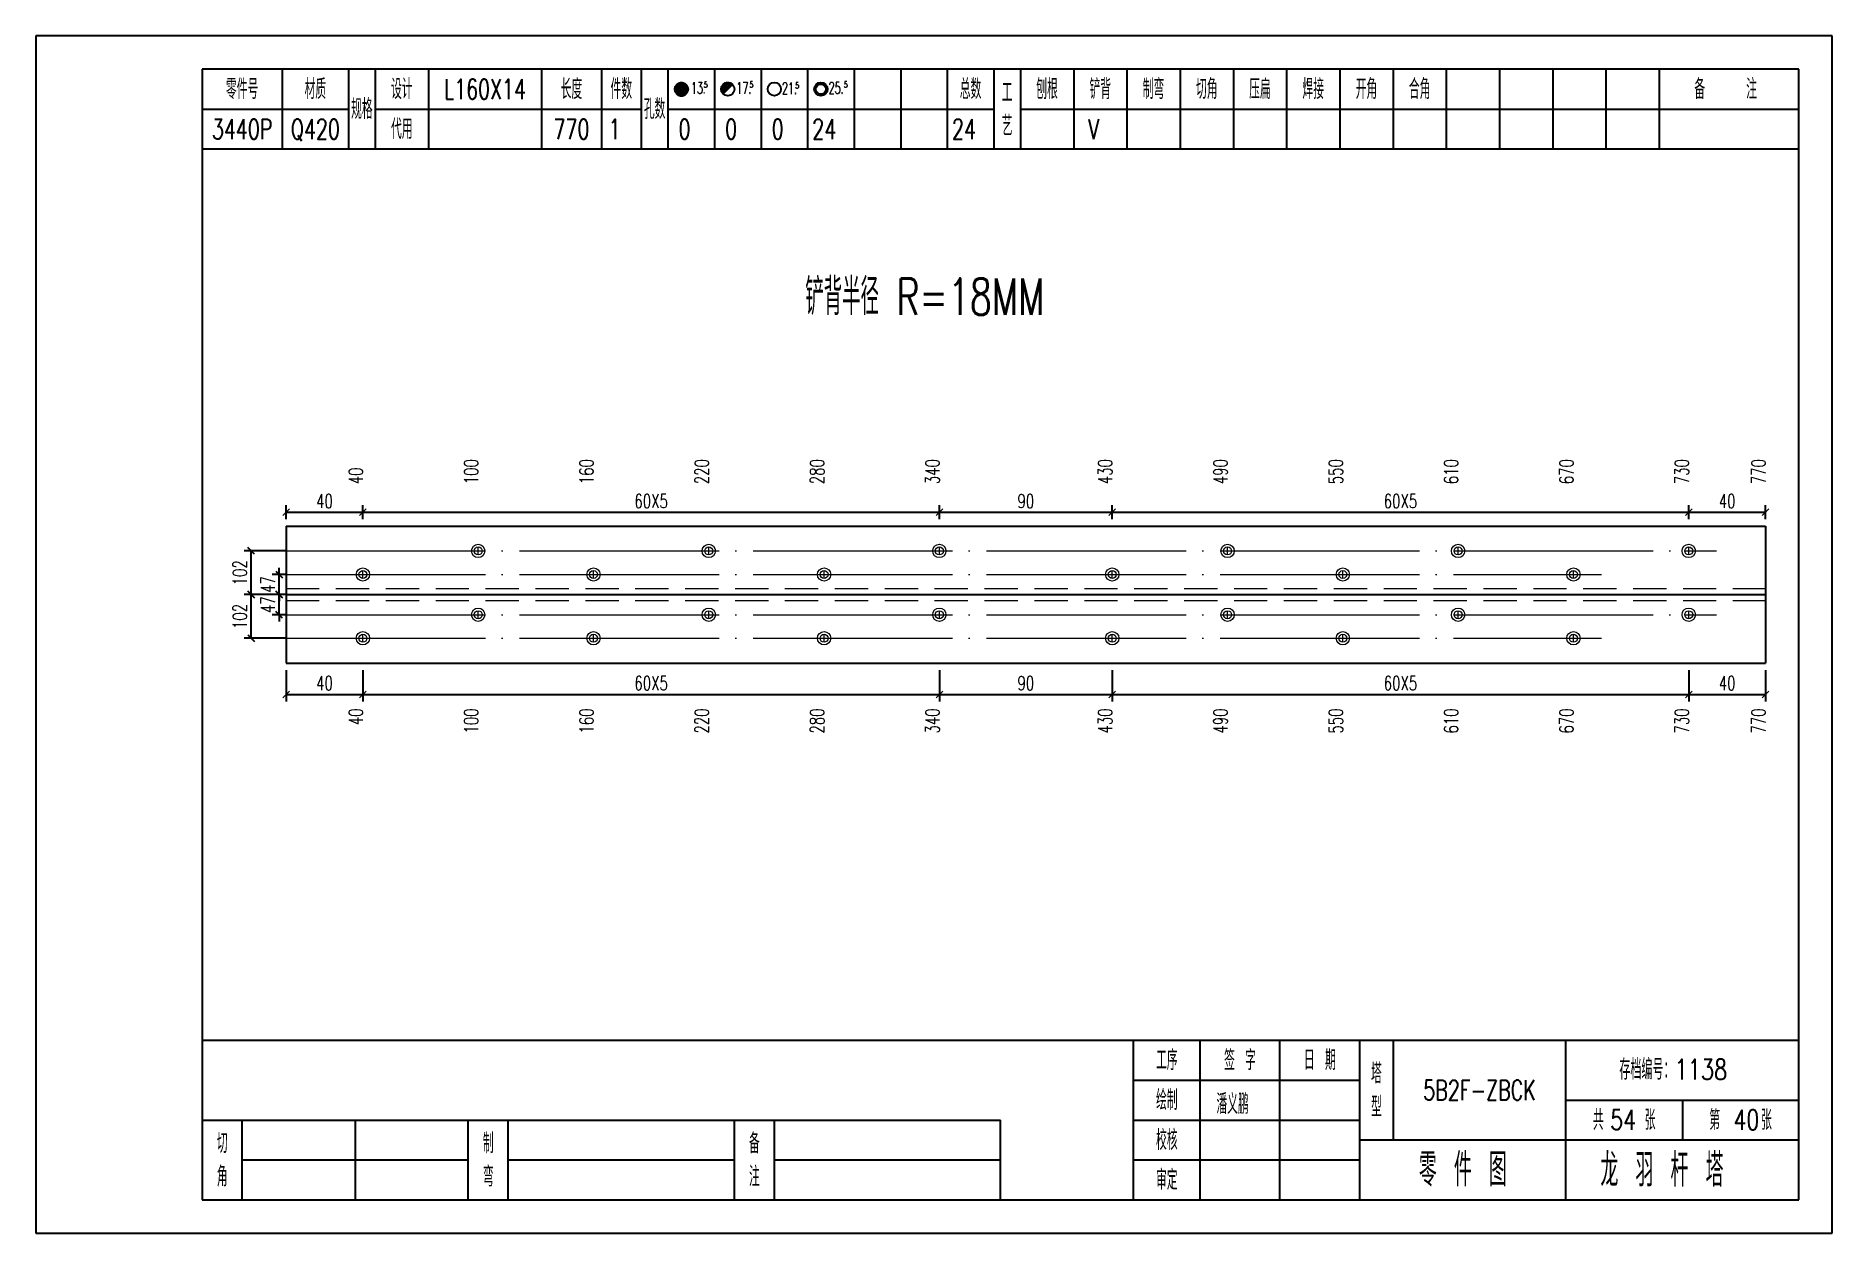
# Model space of a CAD drawing. Header units: millimetres. Extents: x 0 to 30240, y -10896 to -1348.
# Drawn here: x 10530 to 10800, y -10895.8 to -10715.8 of the extents above; entities that cross this region are included whole.
import ezdxf
from ezdxf.enums import TextEntityAlignment as Align

# ---------------------------------------------------------------- set-up
doc = ezdxf.new("R2010")
doc.units = ezdxf.units.MM
doc.header["$LTSCALE"] = 20
doc.header["$PDMODE"] = 1
doc.linetypes.add('DASHDOT2X', pattern=[1.75, 1.5, -0.125, 0, -0.125])
doc.linetypes.add('HIDDEN', pattern=[0.375, 0.25, -0.125])
for name, color, linetype, lineweight in [('1', 7, 'Continuous', 25), ('11', 3, 'Continuous', 13), ('2', 1, 'HIDDEN', 13), ('5', 1, 'Continuous', 13), ('7', 2, 'DASHDOT2X', 13)]:
    doc.layers.add(name, color=color, linetype=linetype, lineweight=lineweight)
doc.styles.get("Standard").update_dxf_attribs({"font": 'simplex', "width": 0.7, "bigfont": 'gbhzfs.shx'})
doc.styles.add('SYMBOL_TXT', font='txt.shx', dxfattribs={"width": 0.6})
doc.styles.add('TITLE_TXT', font='simplex.shx', dxfattribs={"width": 0.75, "height": 2.5, "bigfont": 'gbhzfs.shx'})
doc.dimstyles.get("Standard").update_dxf_attribs({"dimtxt": 2.1, "dimasz": 1, "dimexe": 1.05, "dimexo": 0, "dimgap": 0.63, "dimtad": 1, "dimzin": 0, "dimdsep": 46, "dimtxsty": 'standard', "dimblk": 'OBLIQUE', "dimblk1": 'OBLIQUE', "dimblk2": 'OBLIQUE', "dimcen": 0.09, "dimadec": 0, "dimazin": 0, "dimtfac": 1, "dimtdec": 1, "dimtix": 1, "dimtmove": 0, "dimatfit": 3, "dimfxl": 0, "dimtolj": 1, "dimtzin": 0, "dimarcsym": 0})
pattern_1 = [(0, (-3, 0), (0, 0.0125), [])]

msp = doc.modelspace()

# ---------------------------------------------------------------- texts
at = {"style": 'TITLE_TXT', "width": 0.75}
for s, p in [('54', (10766.667, -10880.296)), ('40', (10785.194, -10880.299))]:
    msp.add_text(s, height=3, dxfattribs=at).set_placement(p)
at = {"layer": '1', "width": 0.7}
for s, height, p in [('L160X14', 3, (10597.5, -10723.836)), ('3440P', 3, (10561, -10729.836)), ('Q420', 3, (10572, -10729.836)), ('770', 3, (10610.5, -10729.836)), ('1', 3, (10617, -10729.836)), ('0', 3, (10627.5, -10729.836)), ('0', 3, (10634.5, -10729.836)), ('0', 3, (10641.5, -10729.836)), ('24', 3, (10648.5, -10729.836)), ('24', 3, (10669.5, -10729.836)), ('铲背半径 R=18MM', 5.49229, (10663.631, -10755.051))]:
    msp.add_text(s, height=height, dxfattribs=at).set_placement(p, align=Align.MIDDLE_CENTER)
for s, p in [('40', (10579.153, -10783.246)), ('100', (10596.483, -10783.246)), ('160', (10613.813, -10783.246)), ('220', (10631.143, -10783.246)), ('280', (10648.473, -10783.246)), ('340', (10665.803, -10783.246)), ('430', (10691.797, -10783.246)), ('490', (10709.127, -10783.246)), ('550', (10726.457, -10783.246)), ('610', (10743.787, -10783.246)), ('670', (10761.117, -10783.246)), ('730', (10778.447, -10783.246)), ('770', (10790, -10783.246))]:
    msp.add_text(s, height=2.1, rotation=90, dxfattribs=at).set_placement(p)
for s, p in [('40', (10579.153, -10816.951)), ('100', (10596.483, -10816.951)), ('160', (10613.813, -10816.951)), ('220', (10631.143, -10816.951)), ('280', (10648.473, -10816.951)), ('340', (10665.803, -10816.951)), ('430', (10691.797, -10816.951)), ('490', (10709.127, -10816.951)), ('550', (10726.457, -10816.951)), ('610', (10743.787, -10816.951)), ('670', (10761.117, -10816.951)), ('730', (10778.447, -10816.951)), ('770', (10790, -10816.951))]:
    msp.add_text(s, height=2.1, rotation=90, dxfattribs=at).set_placement(p, align=Align.RIGHT)
at = {"layer": '1', "char_height": 3, "attachment_point": 5}
for s, insert, width in [('V', (10689, -10729.836), 8), ('5B2F-ZBCK', (10747, -10874.336), 26)]:
    msp.add_mtext(s, dxfattribs=dict(at, insert=insert, width=width))

# ---------------------------------------------------------------- blocks, each defined once
blk = doc.blocks.new('M12_HOLE')
h = blk.add_hatch()
h.set_pattern_fill('LINE', scale=0.1, style=0)
h.set_pattern_definition(pattern_1)
h.paths.add_polyline_path([(-5, 0, 1), (-1, 0, 1)])
at = {"color": 7}
blk.add_circle((-3, 0), 2, dxfattribs=at)
at = {"color": 7, "attachment_point": 1, "style": 'SYMBOL_TXT'}
for s, insert, char_height, width in [('13\\f??|b0|i0|c0|p54;.', (-0.12, 2.11), 3.5, 5.7075), ('5', (3.74, 2.26), 1.8, 2.9309)]:
    blk.add_mtext(s, dxfattribs=dict(at, insert=insert, char_height=char_height, width=width))
blk = doc.blocks.new('M16_HOLE')
h = blk.add_hatch()
h.set_pattern_fill('LINE', scale=0.1, style=0)
h.set_pattern_definition(pattern_1)
h.paths.add_polyline_path([(-1.59, 1.41, 0.668179), (-5, 0, 0.198912), (-4.41, -1.41)])
at = {"color": 7}
blk.add_circle((-3, 0), 2, dxfattribs=at)
at = {"color": 7, "attachment_point": 1, "style": 'SYMBOL_TXT'}
for s, insert, char_height, width in [('17.', (-0.44, 2.13), 3.5, 6.3164), ('5', (3.56, 2.25), 1.8, 1.822)]:
    blk.add_mtext(s, dxfattribs=dict(at, insert=insert, char_height=char_height, width=width))
blk = doc.blocks.new('M20_HOLE')
at = {"color": 7}
blk.add_circle((-3, 0), 2, dxfattribs=at)
at = {"color": 7, "attachment_point": 1, "style": 'SYMBOL_TXT'}
for s, insert, char_height, width in [('21.', (-0.69, 2.01), 3.5, 6.0735), ('5', (3.32, 2.01), 1.8, 1.4576)]:
    blk.add_mtext(s, dxfattribs=dict(at, insert=insert, char_height=char_height, width=width))
blk = doc.blocks.new('M24_HOLE')
at = {"color": 7}
for radius in [2, 1.5]:
    blk.add_circle((-3, 0), radius, dxfattribs=at)
at = {"color": 7, "attachment_point": 1, "style": 'SYMBOL_TXT'}
for s, insert, char_height, width in [('25.', (-0.69, 2.13), 3.5, 2.4294), ('5', (3.93, 2.25), 1.8, 1.9435)]:
    blk.add_mtext(s, dxfattribs=dict(at, insert=insert, char_height=char_height, width=width))
blk = doc.blocks.new('JgCard')
for p, q in [((270, 180), (0, 180)), ((0, 180), (0, 0)), ((270, 0), (270, 180)), ((265, 175), (25, 175)), ((25, 175), (25, 5)), ((37, 175), (37, 163)), ((47, 175), (47, 163)), ((51, 175), (51, 163)), ((59, 175), (59, 163)), ((76, 175), (76, 163)), ((85, 175), (85, 163)), ((91, 175), (91, 163)), ((95, 175), (95, 163)), ((102, 175), (102, 163)), ((109, 175), (109, 163)), ((116, 175), (116, 163)), ((123, 175), (123, 163)), ((130, 175), (130, 163)), ((137, 175), (137, 163)), ((144, 175), (144, 163)), ((148, 175), (148, 163)), ((156, 175), (156, 163)), ((164, 175), (164, 163)), ((172, 175), (172, 163)), ((180, 175), (180, 163)), ((188, 175), (188, 163)), ((196, 175), (196, 163)), ((204, 175), (204, 163)), ((212, 175), (212, 163)), ((220, 175), (220, 163)), ((228, 175), (228, 163)), ((236, 175), (236, 163)), ((244, 175), (244, 163)), ((265, 5), (265, 175)), ((25, 169), (47, 169)), ((51, 169), (91, 169)), ((95, 169), (144, 169)), ((148, 169), (265, 169)), ((25, 163), (265, 163)), ((25, 29), (265, 29)), ((165, 5), (165, 29)), ((175, 5), (175, 29)), ((187, 5), (187, 29)), ((199, 5), (199, 29)), ((204, 29), (204, 14)), ((230, 5), (230, 29)), ((165, 23), (199, 23)), ((230, 20), (265, 20)), ((247.5, 20), (247.5, 14)), ((25, 17), (145, 17)), ((31, 5), (31, 17)), ((48, 17), (48, 5)), ((65, 5), (65, 17)), ((71, 5), (71, 17)), ((105, 5), (105, 17)), ((111, 5), (111, 17)), ((145, 5), (145, 17)), ((165, 17), (199, 17)), ((199, 14), (265, 14)), ((31, 11), (65, 11)), ((71, 11), (105, 11)), ((111, 11), (145, 11)), ((165, 11), (199, 11)), ((25, 5), (265, 5)), ((0, 0), (270, 0))]:
    blk.add_line(p, q)
blk.add_lwpolyline([(96.03, 171.99, -1), (98.03, 171.99, -1)], format="xyb", close=True)
blk.add_point((145, 96))
at = {"xscale": 0.5, "yscale": 0.5, "zscale": 0.5}
for name, p in [('M12_HOLE', (98.53, 171.99)), ('M16_HOLE', (105.5, 172)), ('M20_HOLE', (112.5, 172)), ('M24_HOLE', (119.5, 172))]:
    blk.add_blockref(name, p, dxfattribs=at)
at = {"style": 'TITLE_TXT', "width": 0.75}
for s, height, p in [('存档编号：1138', 3.076, (238.02, 23.07)), ('潘义鹏', 3, (177.45, 17.91)), ('龙 羽 杆 塔', 5, (235.17, 6.97))]:
    blk.add_text(s, height=height, dxfattribs=at).set_placement(p)
at = {"attachment_point": 5, "style": 'TITLE_TXT'}
for s, insert, char_height, width in [('零件号', (31, 172), 3, 15), ('材质', (42, 172), 3, 8), ('设计', (55, 172), 3, 8), ('长度', (80.5, 172), 3, 8), ('件数', (88, 172), 3, 6), ('总数', (140.5, 172), 3, 7), ('工\\P艺', (146, 169), 3, 4), ('刨根', (152, 172), 3, 8), ('铲背', (160, 172), 3, 8), ('制弯', (168, 172), 3, 8), ('切角', (176, 172), 3, 8), ('压扁', (184, 172), 3, 8), ('焊接', (192, 172), 3, 8), ('开角', (200, 172), 3, 8), ('合角', (208, 172), 3, 8), ('备    注', (254, 172), 3, 22), ('规格', (49, 169), 3, 4), ('孔数', (93, 169), 3, 4), ('代用', (55, 166), 3, 8), ('工序', (170, 26), 3, 10), ('签 字', (181, 26), 3, 12), ('日 期', (193, 26), 3, 12), ('塔\\P型', (201.5, 21.5), 3, 5), ('绘制', (170, 20), 3, 10), ('共    张', (238.75, 17), 3, 17.5), ('第    张', (256.25, 17), 3, 17.5), ('切\\P角', (28, 11), 3, 6), ('制\\P弯', (68, 11), 3, 6), ('备\\P注', (108, 11), 3, 6), ('校核', (170, 14), 3, 10), ('零 件 图', (214.5, 9.5), 5, 31), ('审定', (170, 8), 3, 10)]:
    blk.add_mtext(s, dxfattribs=dict(at, insert=insert, char_height=char_height, width=width))
blk = doc.blocks.new('M24')
for p, q in [((-0.6, 0), (0.6, 0)), ((0, -0.6), (0, 0.6))]:
    blk.add_line(p, q)
for radius in [1, 0.6]:
    blk.add_circle((0, 0), radius)
blk = doc.blocks.new('_Oblique')
at = {"color": 0, "linetype": 'ByBlock', "lineweight": -2}
blk.add_line((-0.5, -0.5), (0.5, 0.5), dxfattribs=at)
blk = doc.blocks.new('*D4611')
at = {"layer": '1', "color": 0, "lineweight": -2}
for p, q in [((10567.55, -10799.84), (10565.5, -10799.84)), ((10566.55, -10799.84), (10566.55, -10798.84)), ((10566.55, -10802.86), (10566.55, -10799.84)), ((10567.55, -10802.86), (10565.5, -10802.86)), ((10566.55, -10802.86), (10566.55, -10803.86))]:
    blk.add_line(p, q, dxfattribs=at)
at = {"layer": 'Defpoints', "color": 0}
for p in [(10566.55, -10799.84), (10567.55, -10799.84), (10567.55, -10802.86)]:
    blk.add_point(p, dxfattribs=at)
at = {"layer": '1', "color": 0, "lineweight": -2}
for p, rotation in [((10566.55, -10799.84), 270), ((10566.55, -10802.86), 90)]:
    blk.add_blockref('_Oblique', p, dxfattribs=dict(at, rotation=rotation))
at = {"layer": '1', "color": 0, "insert": (10564.87, -10801.35), "char_height": 2.1, "attachment_point": 5, "rotation": 90}
blk.add_mtext('\\A1;47', dxfattribs=at)
blk = doc.blocks.new('*D4613')
at = {"layer": '1', "color": 0, "lineweight": -2}
for p, q in [((10567.55, -10796.81), (10565.5, -10796.81)), ((10566.55, -10796.81), (10566.55, -10795.81)), ((10566.55, -10799.84), (10566.55, -10796.81)), ((10567.55, -10799.84), (10565.5, -10799.84)), ((10566.55, -10799.84), (10566.55, -10800.84))]:
    blk.add_line(p, q, dxfattribs=at)
at = {"layer": 'Defpoints', "color": 0}
for p in [(10566.55, -10796.81), (10567.55, -10796.81), (10567.55, -10799.84)]:
    blk.add_point(p, dxfattribs=at)
at = {"layer": '1', "color": 0, "lineweight": -2}
for p, rotation in [((10566.55, -10796.81), 270), ((10566.55, -10799.84), 90)]:
    blk.add_blockref('_Oblique', p, dxfattribs=dict(at, rotation=rotation))
at = {"layer": '1', "color": 0, "insert": (10564.87, -10798.32), "char_height": 2.1, "attachment_point": 5, "rotation": 90}
blk.add_mtext('\\A1;47', dxfattribs=at)

# ---------------------------------------------------------------- dimensions: what is measured, and where the dimension line sits
at = {"layer": '1'}
for base, p1, p2 in [((10562.35, -10793.276), (10567.55, -10799.836), (10567.55, -10793.276)), ((10562.35, -10799.836), (10567.55, -10806.396), (10567.55, -10799.836))]:
    msp.add_linear_dim(base=base, p1=p1, p2=p2, angle=90, text='102', dimstyle='standard', dxfattribs=at).render()
for base, p1, p2, picture, middle in [((10566.55, -10796.813), (10567.55, -10799.836), (10567.55, -10796.813), '*D4613', (10564.87, -10798.325)), ((10566.55, -10799.836), (10567.55, -10802.859), (10567.55, -10799.836), '*D4611', (10564.87, -10801.347))]:
    dim = msp.add_linear_dim(base=base, p1=p1, p2=p2, angle=90, text='47', dimstyle='standard', dxfattribs=at)
    dim.commit()
    dim.dimension.update_dxf_attribs({"geometry": picture, "text_midpoint": middle})
at = {"layer": '11'}
for base, p1, p2, text in [((10579.153, -10787.446), (10567.6, -10788.496), (10579.153, -10788.496), '40'), ((10665.803, -10787.446), (10579.153, -10788.496), (10665.803, -10788.496), '60X5'), ((10691.797, -10787.446), (10665.803, -10788.496), (10691.797, -10788.496), '90'), ((10778.447, -10787.446), (10691.797, -10788.496), (10778.447, -10788.496), '60X5'), ((10790, -10787.446), (10778.447, -10788.496), (10790, -10788.496), '40'), ((10579.153, -10814.851), (10567.6, -10811.176), (10579.153, -10811.176), '40'), ((10665.803, -10814.851), (10579.153, -10811.176), (10665.803, -10811.176), '60X5'), ((10691.797, -10814.851), (10665.803, -10811.176), (10691.797, -10811.176), '90'), ((10778.447, -10814.851), (10691.797, -10811.176), (10778.447, -10811.176), '60X5'), ((10790, -10814.851), (10778.447, -10811.176), (10790, -10811.176), '40')]:
    msp.add_linear_dim(base=base, p1=p1, p2=p2, text=text, dimstyle='standard', dxfattribs=at).render()

# ---------------------------------------------------------------- linework, layer by layer
at = {"layer": '1'}
for p, q in [((10567.6, -10789.546), (10567.6, -10810.126)), ((10567.6, -10789.546), (10790, -10789.546)), ((10790, -10789.546), (10790, -10810.126)), ((10567.6, -10799.836), (10790, -10799.836)), ((10567.6, -10810.126), (10790, -10810.126))]:
    msp.add_line(p, q, dxfattribs=at)
at = {"layer": '2'}
for p, q in [((10567.6, -10798.936), (10790, -10798.936)), ((10567.6, -10800.736), (10790, -10800.736))]:
    msp.add_line(p, q, dxfattribs=at)
at = {"layer": '7'}
for p, q in [((10567.6, -10793.276), (10782.647, -10793.276)), ((10567.6, -10796.813), (10765.317, -10796.813)), ((10567.6, -10802.859), (10782.647, -10802.859)), ((10567.6, -10806.396), (10765.317, -10806.396))]:
    msp.add_line(p, q, dxfattribs=at)

# ---------------------------------------------------------------- block references
at = {"layer": '1'}
msp.add_blockref('JgCard', (10530, -10895.836), dxfattribs=at)
at = {"layer": '5'}
for p in [(10596.483, -10793.276), (10631.143, -10793.276), (10665.803, -10793.276), (10709.127, -10793.276), (10743.787, -10793.276), (10778.447, -10793.276), (10579.153, -10796.813), (10613.813, -10796.813), (10648.473, -10796.813), (10691.797, -10796.813), (10726.457, -10796.813), (10761.117, -10796.813), (10596.483, -10802.859), (10631.143, -10802.859), (10665.803, -10802.859), (10709.127, -10802.859), (10743.787, -10802.859), (10778.447, -10802.859), (10579.153, -10806.396), (10613.813, -10806.396), (10648.473, -10806.396), (10691.797, -10806.396), (10726.457, -10806.396), (10761.117, -10806.396)]:
    msp.add_blockref('M24', p, dxfattribs=at)

msp.set_redraw_order([(e.dxf.handle, doc.entitydb.next_handle()) for e in msp.query("TEXT MTEXT ATTDEF DIMENSION ARC_DIMENSION")])  # texts and dimensions are drawn at this point

doc.saveas('drawing.dxf')
